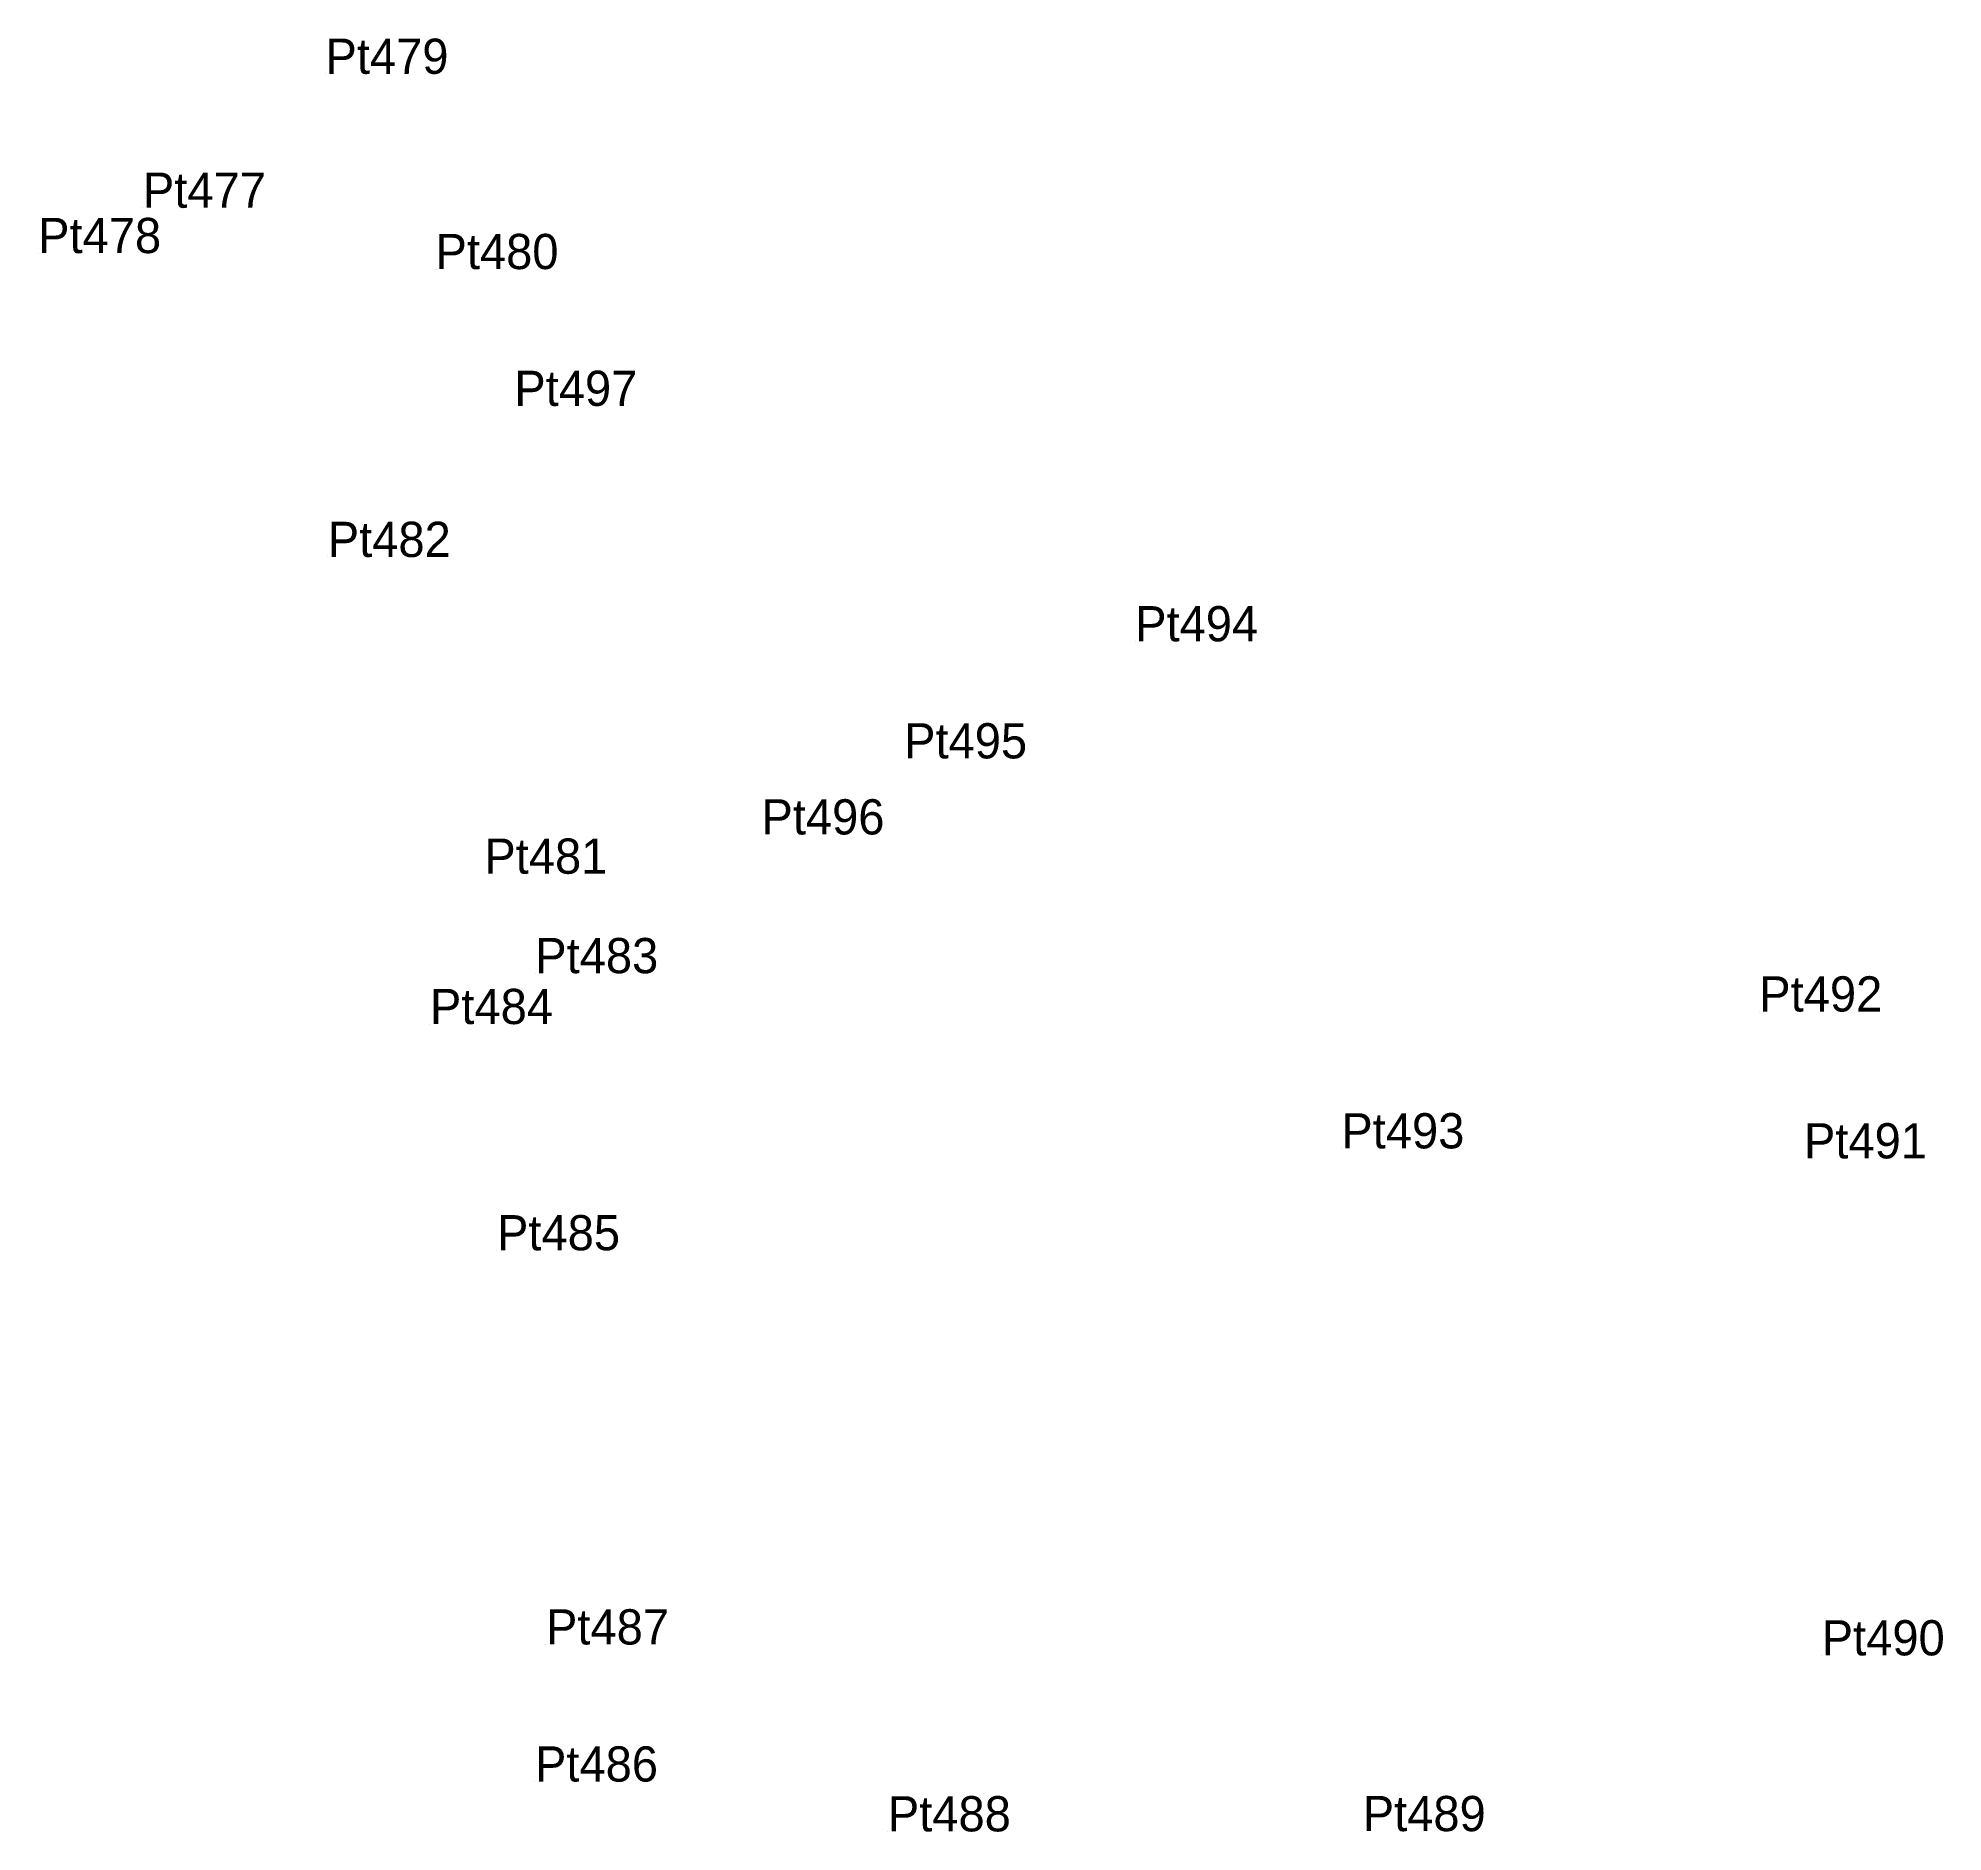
# Model space of a CAD drawing. Extents: x 0 to 667379, y 0 to 1854856.
# Drawn here: x 543219.5 to 543316.9, y 1835675 to 1835766.7 of the extents above; entities that cross this region are included whole.
import ezdxf

# ---------------------------------------------------------------- set-up
doc = ezdxf.new("R2010")
doc.units = 0
doc.layers.add('Level 12', color=7, linetype='Continuous')
doc.layers.add('Level 7', color=7, linetype='Continuous')

msp = doc.modelspace()

# ---------------------------------------------------------------- texts
at = {"layer": 'Level 12'}
for s, p in [('Pt479', (543234.181, 1835764.891)), ('Pt477', (543224.849, 1835758.046)), ('Pt478', (543219.492, 1835755.729)), ('Pt480', (543239.806, 1835754.912)), ('Pt497', (543243.837, 1835747.919)), ('Pt482', (543234.299, 1835740.199)), ('Pt494', (543275.575, 1835735.887)), ('Pt495', (543263.763, 1835729.904)), ('Pt496', (543256.471, 1835726.016)), ('Pt481', (543242.304, 1835724.01)), ('Pt483', (543244.906, 1835718.926)), ('Pt492', (543307.482, 1835716.967)), ('Pt484', (543239.525, 1835716.327)), ('Pt493', (543286.117, 1835709.972)), ('Pt491', (543309.767, 1835709.461)), ('Pt485', (543242.952, 1835704.763)), ('Pt487', (543245.457, 1835684.617)), ('Pt490', (543310.675, 1835684.06)), ('Pt486', (543244.894, 1835677.611)), ('Pt488', (543262.932, 1835675.065)), ('Pt489', (543287.21, 1835675.077))]:
    msp.add_text(s, height=1.8, dxfattribs=at).set_placement(p)

# ---------------------------------------------------------------- linework, layer by layer
at = {"layer": 'Level 7'}
for p, q in [((543234.181, 1835764.891), (543234.181, 1835764.891)), ((543224.849, 1835758.046), (543224.849, 1835758.046)), ((543219.492, 1835755.729), (543219.492, 1835755.729)), ((543239.806, 1835754.912), (543239.806, 1835754.912)), ((543243.837, 1835747.919), (543243.837, 1835747.919)), ((543234.299, 1835740.199), (543234.299, 1835740.199)), ((543275.575, 1835735.887), (543275.575, 1835735.887)), ((543263.763, 1835729.904), (543263.763, 1835729.904)), ((543256.471, 1835726.016), (543256.471, 1835726.016)), ((543242.304, 1835724.01), (543242.304, 1835724.01)), ((543244.906, 1835718.926), (543244.906, 1835718.926)), ((543307.482, 1835716.967), (543307.482, 1835716.967)), ((543239.525, 1835716.327), (543239.525, 1835716.327)), ((543286.117, 1835709.972), (543286.117, 1835709.972)), ((543309.767, 1835709.461), (543309.767, 1835709.461)), ((543242.952, 1835704.763), (543242.952, 1835704.763)), ((543245.457, 1835684.617), (543245.457, 1835684.617)), ((543310.675, 1835684.06), (543310.675, 1835684.06)), ((543244.894, 1835677.611), (543244.894, 1835677.611)), ((543262.932, 1835675.065), (543262.932, 1835675.065)), ((543287.21, 1835675.077), (543287.21, 1835675.077))]:
    msp.add_line(p, q, dxfattribs=at)

msp.set_redraw_order([(e.dxf.handle, doc.entitydb.next_handle()) for e in msp.query("TEXT MTEXT ATTDEF DIMENSION ARC_DIMENSION")])  # texts and dimensions are drawn at this point

doc.saveas('drawing.dxf')
